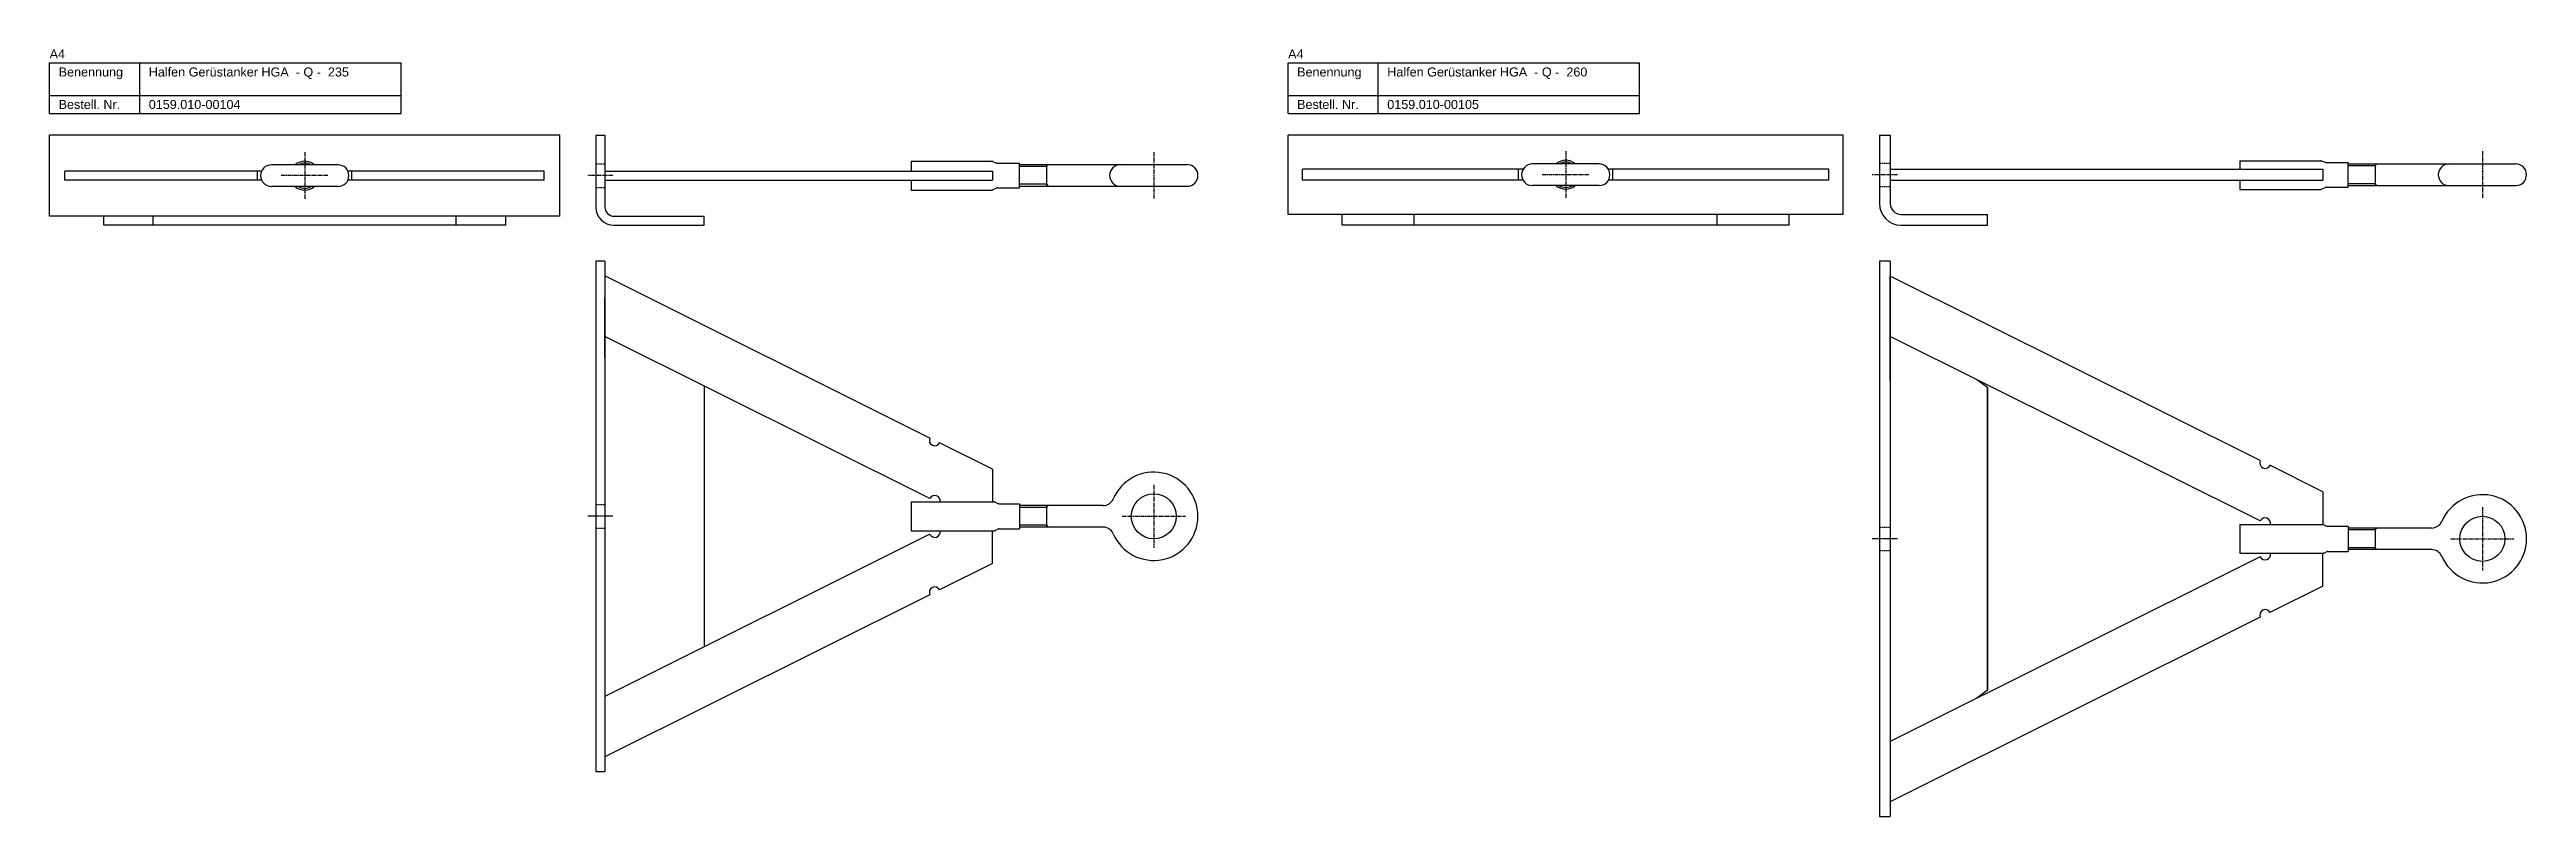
# Model space of a CAD drawing. Header units: inches. Extents: x 9 to 6602, y 8 to 536.
# Drawn here: x 1773 to 3147, y 110 to 536 of the extents above; entities that cross this region are included whole.
import ezdxf

# ---------------------------------------------------------------- set-up
doc = ezdxf.new("R2010")
doc.units = ezdxf.units.IN
doc.header["$MEASUREMENT"] = 0
doc.linetypes.add('MITTE2', pattern=[1.125, 0.75, -0.125, 0.125, -0.125])
doc.linetypes.add('VERDECKT2', pattern=[0.1875, 0.125, -0.0625])
doc.layers.add('Halfen', color=2, linetype='Continuous')
doc.styles.add('ARIAL50', font='ARIAL.TTF', dxfattribs={"height": 5})

msp = doc.modelspace()

# ---------------------------------------------------------------- texts
at = {"layer": 'Halfen', "style": 'ARIAL50'}
for s, p in [('A4', (1773.2, 530.7)), ('Benennung', (1778.2, 520.7)), ('Halfen Gerüstanker HGA  - Q -  235', (1828.2, 520.7)), ('A4', (2460.2, 530.7)), ('Benennung', (2465.2, 520.7)), ('Halfen Gerüstanker HGA  - Q -  260', (2515.2, 520.7)), ('Bestell. Nr.', (1778.2, 502.7)), ('0159.010-00104', (1828.2, 502.7)), ('Bestell. Nr.', (2465.2, 502.7)), ('0159.010-00105', (2515.2, 502.7))]:
    msp.add_text(s, height=5, dxfattribs=at).set_placement(p)

# ---------------------------------------------------------------- linework, layer by layer
at = {"layer": 'Halfen'}
for p, q in [((1773.2, 528.2), (1968.2, 528.2)), ((1773.2, 500.2), (1773.2, 528.2)), ((1823.2, 500.2), (1823.2, 528.2)), ((1968.2, 500.2), (1968.2, 528.2)), ((2460.2, 528.2), (2655.2, 528.2)), ((2460.2, 500.2), (2460.2, 528.2)), ((2510.2, 500.2), (2510.2, 528.2)), ((2655.2, 500.2), (2655.2, 528.2)), ((1773.2, 510.2), (1968.2, 510.2)), ((2460.2, 510.2), (2655.2, 510.2)), ((1773.2, 500.2), (1968.2, 500.2)), ((2460.2, 500.2), (2655.2, 500.2)), ((2056.2, 488.2), (1773.2, 488.2)), ((1773.2, 443.2), (1773.2, 488.2)), ((2056.2, 443.2), (2056.2, 488.2)), ((2076.2, 488.2), (2076.2, 448.2)), ((2076.2, 488.2), (2081.2, 488.2)), ((2081.2, 488.2), (2081.2, 448.2)), ((2768.2, 488.2), (2460.2, 488.2)), ((2460.2, 444.2), (2460.2, 488.2)), ((2768.2, 444.2), (2768.2, 488.2)), ((2788.2, 488.2), (2788.2, 450.2)), ((2788.2, 488.2), (2794.2, 488.2)), ((2794.2, 488.2), (2794.2, 450.2)), ((1890.7, 468.2), (1781.7, 468.2)), ((1781.7, 463.2), (1781.7, 468.2)), ((1890.7, 468.2), (1783.2, 468.2)), ((1888.5, 463.2), (1888.5, 468.2)), ((1933.2, 471.7), (1896.2, 471.7)), ((2046.2, 468.2), (1938.6, 468.2)), ((2047.6, 468.2), (1938.6, 468.2)), ((1940.8, 463.2), (1940.8, 468.2)), ((2047.6, 463.2), (2047.6, 468.2)), ((2081.2, 468.2), (2296.2, 468.2)), ((2251.2, 473.7), (2295.9, 473.7)), ((2251.2, 473.7), (2251.2, 468.2)), ((2296.2, 473.6), (2298.7, 472.7)), ((2296.2, 468.2), (2296.2, 463.2)), ((2299, 472.7), (2311.2, 472.7)), ((2311.2, 459), (2311.2, 472.7)), ((2311.2, 471.8), (2404.2, 471.8)), ((2468.2, 463.2), (2468.2, 469.2)), ((2590.5, 469.2), (2468.2, 469.2)), ((2588, 463.2), (2588, 469.2)), ((2632.7, 472.2), (2595.7, 472.2)), ((2760.2, 469.2), (2637.8, 469.2)), ((2640.3, 463.2), (2640.3, 469.2)), ((2760.2, 463.2), (2760.2, 469.2)), ((2794.2, 469.2), (3034.2, 469.2)), ((2988.2, 474), (3032.9, 474)), ((2988.2, 474), (2988.2, 469.2)), ((3033.2, 474), (3035.7, 473.1)), ((3034.2, 469.2), (3034.2, 463.2)), ((3036, 473), (3048.2, 473)), ((3048.2, 459.3), (3048.2, 473)), ((3048.2, 472.2), (3141.2, 472.2)), ((1890.7, 463.2), (1781.7, 463.2)), ((1933.2, 459.7), (1896.2, 459.7)), ((2047.6, 463.2), (1938.6, 463.2)), ((2081.2, 463.2), (2296.2, 463.2)), ((2251.2, 463.2), (2251.2, 457.7)), ((2251.2, 457.7), (2295.9, 457.7)), ((2296.3, 457.8), (2298.6, 458.9)), ((2299, 459), (2311.2, 459)), ((2311.2, 459.8), (2404.2, 459.8)), ((2590.5, 463.2), (2468.2, 463.2)), ((2632.7, 460.2), (2595.7, 460.2)), ((2760.2, 463.2), (2637.8, 463.2)), ((2794.2, 463.2), (3034.2, 463.2)), ((2988.2, 463.2), (2988.2, 458)), ((2988.2, 458), (3032.9, 458)), ((3033.3, 458.1), (3035.6, 459.2)), ((3036, 459.3), (3048.2, 459.3)), ((3048.2, 460.2), (3141.2, 460.2)), ((2056.2, 443.2), (1773.2, 443.2)), ((1803.2, 438.2), (1803.2, 443.2)), ((1830.7, 438.2), (1830.7, 443.2)), ((1998.7, 438.2), (1998.7, 443.2)), ((2026.2, 438.2), (2026.2, 443.2)), ((2086.2, 443.2), (2136.2, 443.2)), ((2136.2, 438.2), (2136.2, 443.2)), ((2768.2, 444.2), (2460.2, 444.2)), ((2490.2, 438.2), (2490.2, 444.2)), ((2530.2, 438.2), (2530.2, 444.2)), ((2698.2, 438.2), (2698.2, 444.2)), ((2738.2, 438.2), (2738.2, 444.2)), ((2800.2, 444.2), (2848.2, 444.2)), ((2848.2, 438.2), (2848.2, 444.2)), ((2026.2, 438.2), (1803.2, 438.2)), ((2086.2, 438.2), (2136.2, 438.2)), ((2738.2, 438.2), (2490.2, 438.2)), ((2800.2, 438.2), (2848.2, 438.2)), ((2076.2, 418.2), (2076.2, 135.2)), ((2081.2, 418.2), (2076.2, 418.2)), ((2081.2, 418.2), (2081.2, 135.2)), ((2788.2, 418.2), (2788.2, 110.2)), ((2794.2, 418.2), (2788.2, 418.2)), ((2794.2, 418.2), (2794.2, 110.2)), ((2261.5, 320.1), (2081.2, 410.1)), ((2261.5, 320.1), (2081.2, 410.1)), ((2794.2, 376.6), (2794.2, 410.2)), ((2794.2, 376.6), (2794.2, 410.2)), ((2999.5, 307.6), (2794.2, 410)), ((2794.2, 376.5), (2794.2, 410)), ((2081.2, 364.6), (2081.2, 398.1)), ((2794.2, 352.1), (2794.2, 385.6)), ((2261.5, 286.6), (2081.2, 376.5)), ((2261.5, 286.6), (2081.2, 376.5)), ((2999.5, 274.1), (2794.2, 376.5)), ((2136.2, 349.1), (2136.2, 204.2)), ((2848.2, 348.2), (2842.3, 352.5)), ((2848.2, 348.2), (2848.2, 180.2)), ((2848.2, 180.2), (2848.2, 348.2)), ((2296.2, 302.8), (2266.8, 317.5)), ((2296.2, 302.8), (2266.8, 317.5)), ((2296.2, 302.8), (2296.2, 284.7)), ((2296.2, 302.8), (2296.2, 284.7)), ((3034.2, 290.3), (3004.8, 305)), ((3034.2, 290.3), (3034.2, 272.2)), ((2251.2, 284.7), (2297.2, 284.7)), ((2251.2, 284.7), (2251.2, 268.7)), ((2267.1, 284.7), (2296.2, 284.7)), ((2267.1, 284.7), (2296.2, 284.7)), ((2297.8, 284.5), (2299.2, 283.8)), ((2299.9, 283.7), (2311.2, 283.7)), ((2311.2, 283.7), (2311.2, 269.7)), ((2357.6, 282.7), (2311.2, 282.7)), ((2261.5, 266.7), (2081.2, 176.8)), ((2251.2, 268.7), (2297.2, 268.7)), ((2267.1, 268.7), (2296.2, 268.7)), ((2296.2, 250.5), (2296.2, 268.7)), ((2297.8, 268.8), (2299.2, 269.5)), ((2299.9, 269.7), (2311.2, 269.7)), ((2357.6, 270.7), (2311.2, 270.7)), ((2988.2, 272.2), (3034.2, 272.2)), ((2988.2, 272.2), (2988.2, 256.2)), ((3005.1, 272.2), (3034.2, 272.2)), ((3034.8, 272), (3036.2, 271.3)), ((3036.9, 271.2), (3048.2, 271.2)), ((3048.2, 271.2), (3048.2, 257.2)), ((3094.6, 270.2), (3048.2, 270.2)), ((2296.2, 250.5), (2266.8, 235.9)), ((2999.5, 254.2), (2794.2, 151.8)), ((2988.2, 256.2), (3034.2, 256.2)), ((3005.1, 256.2), (3034.2, 256.2)), ((3034.2, 238), (3034.2, 256.2)), ((3034.8, 256.3), (3036.2, 257)), ((3036.9, 257.2), (3048.2, 257.2)), ((3094.6, 258.2), (3048.2, 258.2)), ((3034.2, 238), (3004.8, 223.4)), ((2261.5, 233.2), (2081.2, 143.3)), ((2999.5, 220.7), (2794.2, 118.3)), ((2848.2, 180.2), (2842.3, 175.8)), ((2794.2, 176.3), (2794.2, 142.7)), ((2794.2, 151.8), (2794.2, 118.3)), ((2794.2, 151.8), (2794.2, 118.3)), ((2076.2, 135.2), (2081.2, 135.2)), ((2788.2, 110.2), (2794.2, 110.2))]:
    msp.add_line(p, q, dxfattribs=at)
at = {"layer": 'Halfen', "color": 1, "linetype": 'MITTE2', "ltscale": 3}
for p, q in [((1914.7, 478.7), (1914.7, 452.7)), ((2385.7, 478.8), (2385.7, 452.8)), ((2614.2, 479.2), (2614.2, 453.2)), ((3122.7, 479.2), (3122.7, 453.2)), ((1927.6, 465.7), (1901.7, 465.7)), ((2085.7, 465.7), (2071.7, 465.7)), ((2627.1, 466.2), (2601.2, 466.2)), ((2798.2, 466.2), (2784.2, 466.2)), ((2385.7, 294.2), (2385.7, 259.2)), ((2368.2, 276.7), (2403.2, 276.7)), ((3122.7, 281.7), (3122.7, 246.7)), ((3105.2, 264.2), (3140.2, 264.2))]:
    msp.add_line(p, q, dxfattribs=at)
at = {"layer": 'Halfen', "color": 1, "linetype": 'VERDECKT2'}
for p, q in [((2076.2, 472.2), (2081.2, 472.2)), ((2788.2, 472.7), (2794.2, 472.7)), ((2076.2, 459.2), (2081.2, 459.2)), ((2788.2, 459.7), (2794.2, 459.7)), ((2076.2, 283.2), (2081.2, 283.2)), ((2076.2, 270.2), (2081.2, 270.2)), ((2788.2, 270.7), (2794.2, 270.7)), ((2788.2, 257.7), (2794.2, 257.7))]:
    msp.add_line(p, q, dxfattribs=at)
at = {"layer": 'Halfen', "color": 1}
for p, q in [((2326.2, 470.7), (2311.2, 470.7)), ((2326.2, 471.8), (2326.2, 459.8)), ((2326.2, 470.7), (2327.2, 471.8)), ((3063.2, 471.1), (3048.2, 471.1)), ((3063.2, 472.2), (3063.2, 460.2)), ((3063.2, 471.1), (3064.2, 472.2)), ((2326.2, 460.9), (2311.2, 460.9)), ((2326.2, 460.9), (2327.2, 459.8)), ((3063.2, 461.2), (3048.2, 461.2)), ((3063.2, 461.2), (3064.2, 460.2)), ((2326.2, 281.6), (2311.2, 281.6)), ((2326.2, 282.7), (2326.2, 270.7)), ((2326.2, 281.6), (2327.2, 282.7)), ((2326.2, 271.7), (2311.2, 271.7)), ((2326.2, 271.7), (2327.2, 270.7)), ((3063.2, 269.1), (3048.2, 269.1)), ((3063.2, 270.2), (3063.2, 258.2)), ((3063.2, 269.1), (3064.2, 270.2)), ((3063.2, 259.2), (3048.2, 259.2)), ((3063.2, 259.2), (3064.2, 258.2))]:
    msp.add_line(p, q, dxfattribs=at)
at = {"layer": 'Halfen', "color": 1, "linetype": 'MITTE2'}
for p, q in [((2085.7, 276.7), (2071.7, 276.7)), ((2798.2, 264.2), (2784.2, 264.2))]:
    msp.add_line(p, q, dxfattribs=at)
at = {"layer": 'Halfen'}
for centre in [(2385.7, 276.7), (3122.7, 264.2)]:
    msp.add_circle(centre, 12.5, dxfattribs=at)
for centre, radius, start, end in [((1896.2, 465.7), 6, 90, 270), ((1914.7, 465.7), 8, 48.5904, 131.4096), ((1914.7, 465.7), 7, 58.9973, 121.0027), ((1933.2, 465.7), 6, 270, 90), ((2295.9, 472.7), 1, 70.2544, 90), ((2299, 473.7), 1, 250.2544, 270), ((2367.2, 465.8), 6, 90, 270), ((2404.2, 465.8), 6, 270, 90), ((2595.7, 466.2), 6, 90, 270), ((2614.2, 466.2), 8, 48.5904, 131.4096), ((2614.2, 466.2), 7, 58.9973, 121.0027), ((2632.7, 466.2), 6, 270, 90), ((3032.9, 473), 1, 70.2544, 90), ((3036, 474), 1, 250.2544, 270), ((3104.2, 466.2), 6, 90, 270), ((3141.2, 466.2), 6, 270, 90), ((1914.7, 465.7), 8, 228.5904, 311.4096), ((1914.7, 465.7), 7, 238.9973, 301.0027), ((2295.9, 458.7), 1, 270, 295.9316), ((2299, 458), 1, 90, 115.9316), ((2614.2, 466.2), 8, 228.5904, 311.4096), ((2614.2, 466.2), 7, 238.9973, 301.0027), ((3032.9, 459), 1, 270, 295.9316), ((3036, 458.3), 1, 90, 115.9316), ((2086.2, 448.2), 10, 180, 270), ((2086.2, 448.2), 5, 180, 270), ((2800.2, 450.2), 12, 180, 270), ((2800.2, 450.2), 6, 180, 270), ((2264.2, 318.8), 3, 153.4951, 333.4951), ((2264.2, 318.8), 3, 153.4951, 333.4951), ((3002.2, 306.3), 3, 153.4951, 333.4951), ((2385.7, 276.7), 24.5, 203.1689, 156.8311), ((3122.7, 264.2), 24.5, 203.1689, 156.8311), ((2264.2, 285.3), 3, 348.0844, 153.4951), ((2264.2, 285.3), 3, 348.0844, 153.4951), ((2297.2, 283.2), 1.5, 63.9958, 90), ((2299.9, 285.2), 1.5, 243.9958, 270), ((2357.6, 288.7), 6, 270, 336.8311), ((3002.2, 272.8), 3, 348.0844, 153.4951), ((2264.2, 268), 3, 206.5049, 11.9156), ((2297.2, 270.2), 1.5, 270, 296.0042), ((2299.9, 268.2), 1.5, 90, 116.0042), ((2357.6, 264.7), 6, 23.1689, 90), ((3034.2, 270.7), 1.5, 63.9958, 90), ((3036.9, 272.7), 1.5, 243.9958, 270), ((3094.6, 276.2), 6, 270, 336.8311), ((3002.2, 255.5), 3, 206.5049, 11.9156), ((3034.2, 257.7), 1.5, 270, 296.0042), ((3036.9, 255.7), 1.5, 90, 116.0042), ((3094.6, 252.2), 6, 23.1689, 90), ((2264.2, 234.5), 3, 26.5049, 206.5049), ((3002.2, 222), 3, 26.5049, 206.5049)]:
    msp.add_arc(centre, radius, start, end, dxfattribs=at)

msp.set_redraw_order([(e.dxf.handle, doc.entitydb.next_handle()) for e in msp.query("TEXT MTEXT ATTDEF DIMENSION ARC_DIMENSION")])  # texts and dimensions are drawn at this point

doc.saveas('drawing.dxf')
